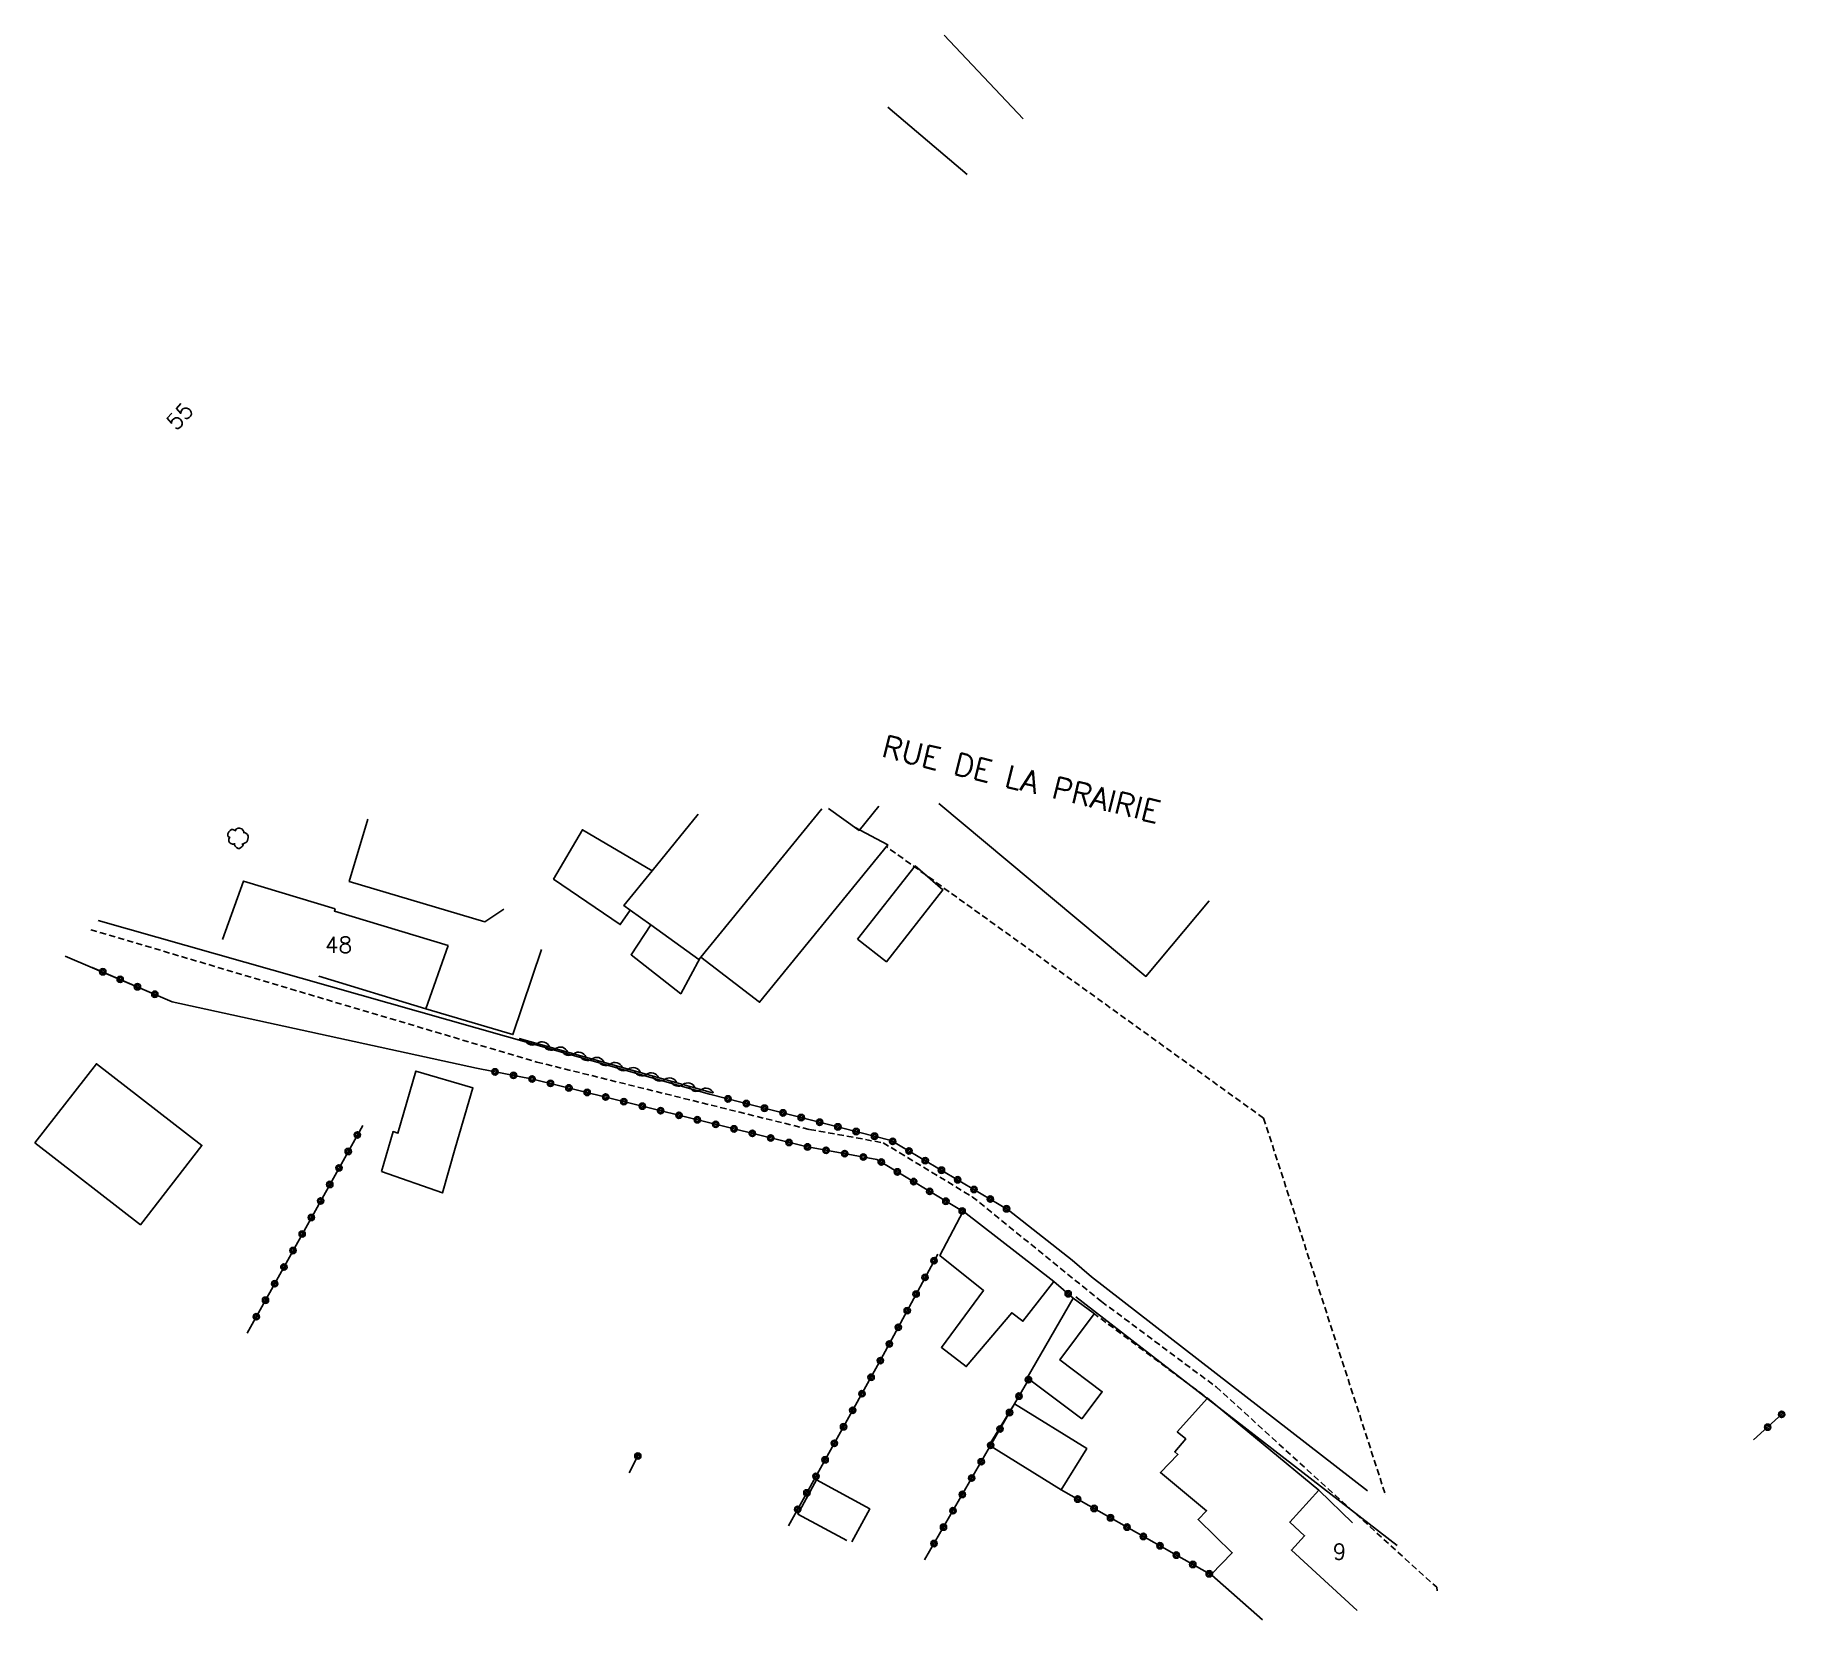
# Model space of a CAD drawing. Header units: millimetres. Extents: x 147003 to 147977, y 131000 to 131734.
# Drawn here: x 147656.1 to 147795, y 131555.1 to 131680.8 of the extents above; entities that cross this region are included whole.
import ezdxf
from ezdxf.enums import TextEntityAlignment as Align

# ---------------------------------------------------------------- set-up
doc = ezdxf.new("R2010")
doc.units = ezdxf.units.MM
doc.linetypes.add('DASHED', pattern=[0.75, 0.5, -0.25])
doc.layers.get('0').update_dxf_attribs({"linetype": 'CONTINUOUS'})
for name, color, linetype in [('W0001', 6, 'DASHED'), ('W0008', 7, 'CONTINUOUS'), ('W0014', 7, 'CONTINUOUS'), ('W0101', 7, 'CONTINUOUS'), ('W0104', 1, 'CONTINUOUS'), ('W0112', 1, 'DASHED'), ('W0300', 7, 'CONTINUOUS'), ('W0310', 3, 'CONTINUOUS'), ('W0323', 7, 'CONTINUOUS'), ('W0989', 7, 'CONTINUOUS'), ('W0991', 7, 'CONTINUOUS'), ('W1102', 7, 'CONTINUOUS')]:
    doc.layers.add(name, color=color, linetype=linetype)
doc.styles.get("Standard").update_dxf_attribs({"font": 'romans.shx', "width": 0.85})

msp = doc.modelspace()

# ---------------------------------------------------------------- texts
at = {"layer": 'W0989'}
msp.add_text('RUE DE LA PRAIRIE', height=1.75, rotation=346.3698, dxfattribs=at).set_placement((147723.36, 131624.48), align=Align.MIDDLE_LEFT)
at = {"layer": 'W0991'}
msp.add_text('55', height=1.25, rotation=46.8093, dxfattribs=at).set_placement((147667.56, 131650.61), align=Align.MIDDLE)
for s, p in [('48', (147680.16, 131608.68)), ('9', (147759.56, 131560.54))]:
    msp.add_text(s, height=1.25, dxfattribs=at).set_placement(p, align=Align.MIDDLE_CENTER)

# ---------------------------------------------------------------- blocks, each defined once
blk = doc.blocks.new('T300')
for p, q in [((-0.8, 0.51), (-0.86, 0.34)), ((-0.86, 0.34), (-0.86, 0.17)), ((-0.86, 0.17), (-0.74, 0.06)), ((-0.69, 0.63), (-0.8, 0.51)), ((-0.8, -0.06), (-0.74, 0.06)), ((-0.74, 0.06), (-0.69, 0.11)), ((-0.57, 0.69), (-0.69, 0.63)), ((-0.46, 0.69), (-0.57, 0.69)), ((-0.29, 0.63), (-0.46, 0.69)), ((-0.29, 0.63), (-0.17, 0.74)), ((-0.23, 0.57), (-0.29, 0.63)), ((-0.17, 0.74), (-0.06, 0.8)), ((-0.06, 0.8), (0.06, 0.8)), ((0.06, 0.8), (0.23, 0.74)), ((0.23, 0.74), (0.34, 0.63)), ((0.34, 0.63), (0.4, 0.51)), ((0.46, 0.46), (0.34, 0.46)), ((0.4, 0.51), (0.4, 0.46)), ((0.57, 0.4), (0.46, 0.46)), ((0.57, 0.4), (0.69, 0.29)), ((0.69, 0.29), (0.74, 0.17)), ((0.74, 0.06), (0.69, -0.17)), ((0.74, 0.17), (0.74, 0.06)), ((-0.8, -0.17), (-0.8, -0.06)), ((-0.8, -0.23), (-0.8, -0.17)), ((-0.74, -0.34), (-0.8, -0.23)), ((-0.69, -0.4), (-0.74, -0.34)), ((-0.51, -0.46), (-0.69, -0.4)), ((-0.4, -0.46), (-0.51, -0.46)), ((-0.4, -0.46), (-0.34, -0.46)), ((-0.34, -0.46), (-0.34, -0.4)), ((-0.34, -0.51), (-0.34, -0.46)), ((-0.29, -0.63), (-0.34, -0.51)), ((-0.17, -0.74), (-0.29, -0.63)), ((-0.06, -0.8), (-0.17, -0.74)), ((0.06, -0.8), (-0.06, -0.8)), ((0.17, -0.74), (0.06, -0.8)), ((0.23, -0.69), (0.17, -0.74)), ((0.29, -0.46), (0.23, -0.46)), ((0.29, -0.63), (0.23, -0.69)), ((0.46, -0.4), (0.29, -0.46)), ((0.34, -0.51), (0.29, -0.63)), ((0.34, -0.51), (0.34, -0.46)), ((0.57, -0.34), (0.46, -0.4)), ((0.63, -0.29), (0.57, -0.34)), ((0.69, -0.17), (0.63, -0.29))]:
    blk.add_line(p, q)
blk = doc.blocks.new('t323o')
at = {"color": 0, "linetype": 'Continuous'}
for radius in [0.25, 0.15]:
    blk.add_circle((0, 0), radius, dxfattribs=at)
blk = doc.blocks.new('t310o')
at = {"color": 0, "linetype": 'Continuous'}
for centre, start, end in [((-0.5, 0.38), 216.8699, 323.1304), ((0.5, -0.37), 36.8699, 143.1303)]:
    blk.add_arc(centre, 0.625, start, end, dxfattribs=at)

# ---------------------------------------------------------------- linework, layer by layer
at = {"layer": 'W0001'}
msp.add_lwpolyline([(147660.51, 131609.88), (147695.88, 131599.38), (147717.53, 131594.03), (147723.36, 131592.98), (147730.42, 131588.7), (147740.69, 131580.38), (147749.77, 131573.62), (147767.28, 131557.72), (147767.32, 131557.43)], dxfattribs=at)
at = {"layer": 'W0008'}
for points in [[(147733.27, 131587.67), (147738.35, 131583.67)], [(147738.35, 131583.67), (147739.89, 131582.35)], [(147739.89, 131582.35), (147761.8, 131565.38)], [(147738.66, 131580.77), (147764.14, 131561.04)]]:
    msp.add_lwpolyline(points, dxfattribs=at)
at = {"layer": 'W0014'}
for points in [[(147709.59, 131596.83), (147661.08, 131610.61)], [(147666.96, 131604.16), (147658.46, 131607.79)], [(147666.96, 131604.16), (147691.09, 131598.89)]]:
    msp.add_lwpolyline(points, dxfattribs=at)
at = {"layer": 'W0101'}
for points in [[(147708.89, 131607.7), (147708.84, 131607.64), (147708.74, 131607.52), (147704.92, 131610.27), (147703.29, 131611.44), (147702.78, 131611.81), (147705.04, 131614.56), (147708.69, 131619.04)], [(147718.51, 131619.47), (147708.89, 131607.7)], [(147670.96, 131609.11), (147672.61, 131613.74), (147679.9, 131611.54)], [(147679.9, 131611.54), (147679.83, 131611.35), (147688.86, 131608.62)], [(147688.86, 131608.62), (147687.07, 131603.61), (147678.6, 131606.19), (147678.6, 131606.19), (147678.6, 131606.19), (147678.6, 131606.19)], [(147760.96, 131555.88), (147755.75, 131560.67), (147756.8, 131561.8), (147755.62, 131562.89), (147757.93, 131565.41), (147760.6, 131562.83)]]:
    msp.add_lwpolyline(points, dxfattribs=at)
msp.add_lwpolyline([(147656.07, 131592.96), (147660.94, 131599.25), (147669.31, 131592.77), (147664.44, 131586.48), (147656.07, 131592.96)], close=True, dxfattribs=at)
at = {"layer": 'W0104'}
for points in [[(147723.02, 131619.67), (147721.46, 131617.75), (147719.03, 131619.49)], [(147749.23, 131612.18), (147744.21, 131606.17), (147727.79, 131619.88)], [(147682.47, 131618.65), (147681, 131613.71), (147691.76, 131610.51), (147693.28, 131611.5)], [(147703.29, 131611.44), (147702.51, 131610.29), (147697.21, 131613.89), (147699.5, 131617.8), (147705.04, 131614.56)], [(147708.89, 131607.7), (147713.56, 131604.13), (147723.74, 131616.6), (147721.09, 131618.01)], [(147708.84, 131607.64), (147707.31, 131604.8), (147703.36, 131607.89), (147704.92, 131610.27)], [(147696.25, 131608.3), (147693.99, 131601.56), (147687.07, 131603.61)], [(147753.45, 131555.13), (147749.45, 131558.67), (147749.38, 131558.73), (147751.06, 131560.46), (147748.35, 131563.1), (147749.02, 131563.79), (147745.36, 131566.82), (147746.75, 131568.24), (147746.5, 131568.45), (147747.37, 131569.49), (147746.7, 131570.05), (147749.1, 131572.72), (147757.93, 131565.41)], [(147720.47, 131561.43), (147716.6, 131563.52), (147718.07, 131566.23), (147722.3, 131563.94), (147720.88, 131561.33)]]:
    msp.add_lwpolyline(points, dxfattribs=at)
for points in [[(147721.34, 131609.12), (147723.62, 131607.33), (147728.1, 131613.03), (147725.91, 131614.94)], [(147683.56, 131590.71), (147684.48, 131593.87), (147684.86, 131593.73), (147686.29, 131598.66), (147690.82, 131597.34), (147689.42, 131592.54), (147688.39, 131589)], [(147736.9, 131581.98), (147734.45, 131578.82), (147733.57, 131579.5), (147729.96, 131575.22), (147727.99, 131576.74), (147731.33, 131581.25), (147727.87, 131584.03), (147729.71, 131587.54)], [(147739.13, 131571.07), (147734.78, 131574.33), (147738.44, 131580.66), (147740.02, 131579.48), (147740.11, 131579.4), (147737.38, 131575.75), (147740.75, 131573.23)], [(147733.78, 131572.26), (147739.51, 131568.72), (147737.49, 131565.45), (147731.76, 131568.98)]]:
    msp.add_lwpolyline(points, close=True, dxfattribs=at)
at = {"layer": 'W0112'}
for points in [[(147753.55, 131594.93), (147723.68, 131616.43)], [(147753.55, 131594.93), (147763.2, 131565.1), (147763.2, 131565.1), (147763.2, 131565.1)], [(147740.02, 131579.48), (147749.1, 131572.72)]]:
    msp.add_lwpolyline(points, dxfattribs=at)
at = {"layer": 'W0310'}
msp.add_lwpolyline([(147709.83, 131596.93), (147694.48, 131601.26)], dxfattribs=at)
at = {"layer": 'W0323'}
for points in [[(147660.62, 131606.89), (147660.62, 131606.89), (147666.96, 131604.16)], [(147691.09, 131598.89), (147695.58, 131598.03), (147717.24, 131592.67), (147722.86, 131591.66), (147729.71, 131587.52)], [(147709.59, 131596.83), (147724, 131593.16), (147733.27, 131587.67)], [(147682.07, 131594.36), (147672.9, 131577.87)], [(147715.85, 131562.59), (147723.19, 131575.78), (147727.69, 131584.15)], [(147736.9, 131581.98), (147738.44, 131580.66)], [(147734.99, 131574.36), (147733.78, 131572.26), (147726.65, 131559.89)], [(147792.41, 131569.42), (147794.68, 131571.47)], [(147704.01, 131568.36), (147703.21, 131566.79)], [(147749.45, 131558.67), (147737.49, 131565.45)]]:
    msp.add_lwpolyline(points, dxfattribs=at)
at = {"layer": 'W1102'}
for points in [[(147728.21, 131680.84), (147734.46, 131674.21)], [(147723.74, 131675.11), (147730.02, 131669.77)]]:
    msp.add_lwpolyline(points, dxfattribs=at)

# ---------------------------------------------------------------- block references
at = {"layer": 'W0300', "rotation": 359.9999899820874}
msp.add_blockref('T300', (147672.24, 131617.13), dxfattribs=at)
at = {"layer": 'W0310', "rotation": 164.2401384687481}
for p in [(147695.93, 131600.86), (147697.37, 131600.45), (147698.82, 131600.04), (147700.26, 131599.63), (147701.7, 131599.23), (147703.15, 131598.82), (147704.59, 131598.41), (147706.03, 131598), (147707.48, 131597.6), (147708.92, 131597.19)]:
    msp.add_blockref('t310o', p, dxfattribs=at)
at = {"layer": 'W0323'}
for p, rotation in [((147661.45, 131606.54), 336.7010934522887), ((147662.83, 131605.94), 336.7010934522887), ((147664.2, 131605.35), 336.7010934522887), ((147665.58, 131604.76), 336.7010934522887), ((147692.57, 131598.6), 349.2115947817769), ((147694.04, 131598.32), 349.2115947817769), ((147695.51, 131598.04), 349.2115947817769), ((147696.97, 131597.69), 346.1032347669774), ((147698.43, 131597.33), 346.1032347669774), ((147699.88, 131596.97), 346.1032347669774), ((147701.34, 131596.61), 346.1032347669774), ((147702.79, 131596.24), 346.1032347669774), ((147704.25, 131595.88), 346.1032347669774), ((147711.05, 131596.46), 345.7189042639857), ((147712.5, 131596.09), 345.7189042639857), ((147713.95, 131595.72), 345.7189042639857), ((147705.71, 131595.52), 346.1032347669774), ((147707.16, 131595.16), 346.1032347669774), ((147708.62, 131594.8), 346.1032347669774), ((147710.08, 131594.44), 346.1032347669774), ((147715.41, 131595.35), 345.7189042639857), ((147716.86, 131594.98), 345.7189042639857), ((147718.32, 131594.61), 345.7189042639857), ((147719.77, 131594.24), 345.7189042639857), ((147681.65, 131593.6), 240.9322053924554), ((147711.53, 131594.08), 346.1032347669774), ((147712.99, 131593.72), 346.1032347669774), ((147714.44, 131593.36), 346.1032347669774), ((147715.9, 131593), 346.1032347669774), ((147721.22, 131593.87), 345.7189042639857), ((147722.68, 131593.5), 345.7189042639857), ((147724.12, 131593.09), 329.356450604935), ((147680.92, 131592.29), 240.9322053924554), ((147717.36, 131592.65), 349.8244891569051), ((147718.83, 131592.38), 349.8244891569051), ((147720.31, 131592.12), 349.8244891569051), ((147721.79, 131591.85), 349.8244891569051), ((147723.21, 131591.45), 328.8005203257698), ((147725.41, 131592.33), 329.356450604935), ((147726.7, 131591.56), 329.356450604935), ((147680.19, 131590.98), 240.9322053924554), ((147724.49, 131590.67), 328.8005203257698), ((147727.99, 131590.8), 329.356450604935), ((147729.28, 131590.04), 329.356450604935), ((147679.46, 131589.67), 240.9322053924554), ((147725.78, 131589.9), 328.8005203257698), ((147727.06, 131589.12), 328.8005203257698), ((147730.57, 131589.27), 329.356450604935), ((147678.73, 131588.36), 240.9322053924554), ((147728.34, 131588.34), 328.8005203257698), ((147729.63, 131587.56), 328.8005203257698), ((147731.86, 131588.51), 329.356450604935), ((147733.15, 131587.74), 329.356450604935), ((147678, 131587.05), 240.9322053924554), ((147677.27, 131585.74), 240.9322053924554), ((147675.82, 131583.12), 240.9322053924554), ((147676.54, 131584.43), 240.9322053924554), ((147727.4, 131583.62), 61.75881935323412), ((147675.09, 131581.8), 240.9322053924554), ((147726.69, 131582.3), 61.75881935323412), ((147674.36, 131580.49), 240.9322053924554), ((147725.98, 131580.98), 61.75881935323412), ((147738.04, 131581), 319.4416281271597), ((147673.63, 131579.18), 240.9322053924554), ((147725.27, 131579.66), 61.75881935323412), ((147724.56, 131578.34), 61.75881935323412), ((147723.85, 131577.02), 61.75881935323412), ((147723.14, 131575.7), 60.90257130603243), ((147722.41, 131574.38), 60.90257130603243), ((147734.89, 131574.18), 240.0349207883283), ((147721.68, 131573.07), 60.90257130603243), ((147734.14, 131572.88), 240.0349207883283), ((147720.95, 131571.76), 60.90257130603243), ((147733.39, 131571.58), 240.0332581293628), ((147794.64, 131571.43), 42.19391290975038), ((147720.22, 131570.45), 60.90257130603243), ((147732.64, 131570.28), 240.0332581293628), ((147793.53, 131570.42), 42.19391290975038), ((147703.9, 131568.13), 242.8477505585971), ((147718.76, 131567.83), 60.90257130603243), ((147719.49, 131569.14), 60.90257130603243), ((147731.89, 131568.98), 240.0332581293628), ((147718.03, 131566.52), 60.90257130603243), ((147731.14, 131567.68), 240.0332581293628), ((147717.31, 131565.21), 60.90257130603243), ((147729.65, 131565.08), 240.0332581293628), ((147730.39, 131566.38), 240.0332581293628), ((147716.58, 131563.9), 60.90257130603243), ((147728.9, 131563.79), 240.0332581293628), ((147738.79, 131564.71), 150.478376072149), ((147740.1, 131563.97), 150.478376072149), ((147728.15, 131562.49), 240.0332581293628), ((147741.4, 131563.23), 150.478376072149), ((147742.71, 131562.49), 150.478376072149), ((147727.4, 131561.19), 240.0332581293628), ((147744.01, 131561.75), 150.478376072149), ((147745.32, 131561.01), 150.478376072149), ((147746.62, 131560.27), 150.478376072149), ((147747.93, 131559.53), 150.478376072149), ((147749.23, 131558.79), 150.478376072149)]:
    msp.add_blockref('t323o', p, dxfattribs=dict(at, rotation=rotation))

msp.set_redraw_order([(e.dxf.handle, doc.entitydb.next_handle()) for e in msp.query("TEXT MTEXT ATTDEF DIMENSION ARC_DIMENSION")])  # texts and dimensions are drawn at this point

doc.saveas('drawing.dxf')
